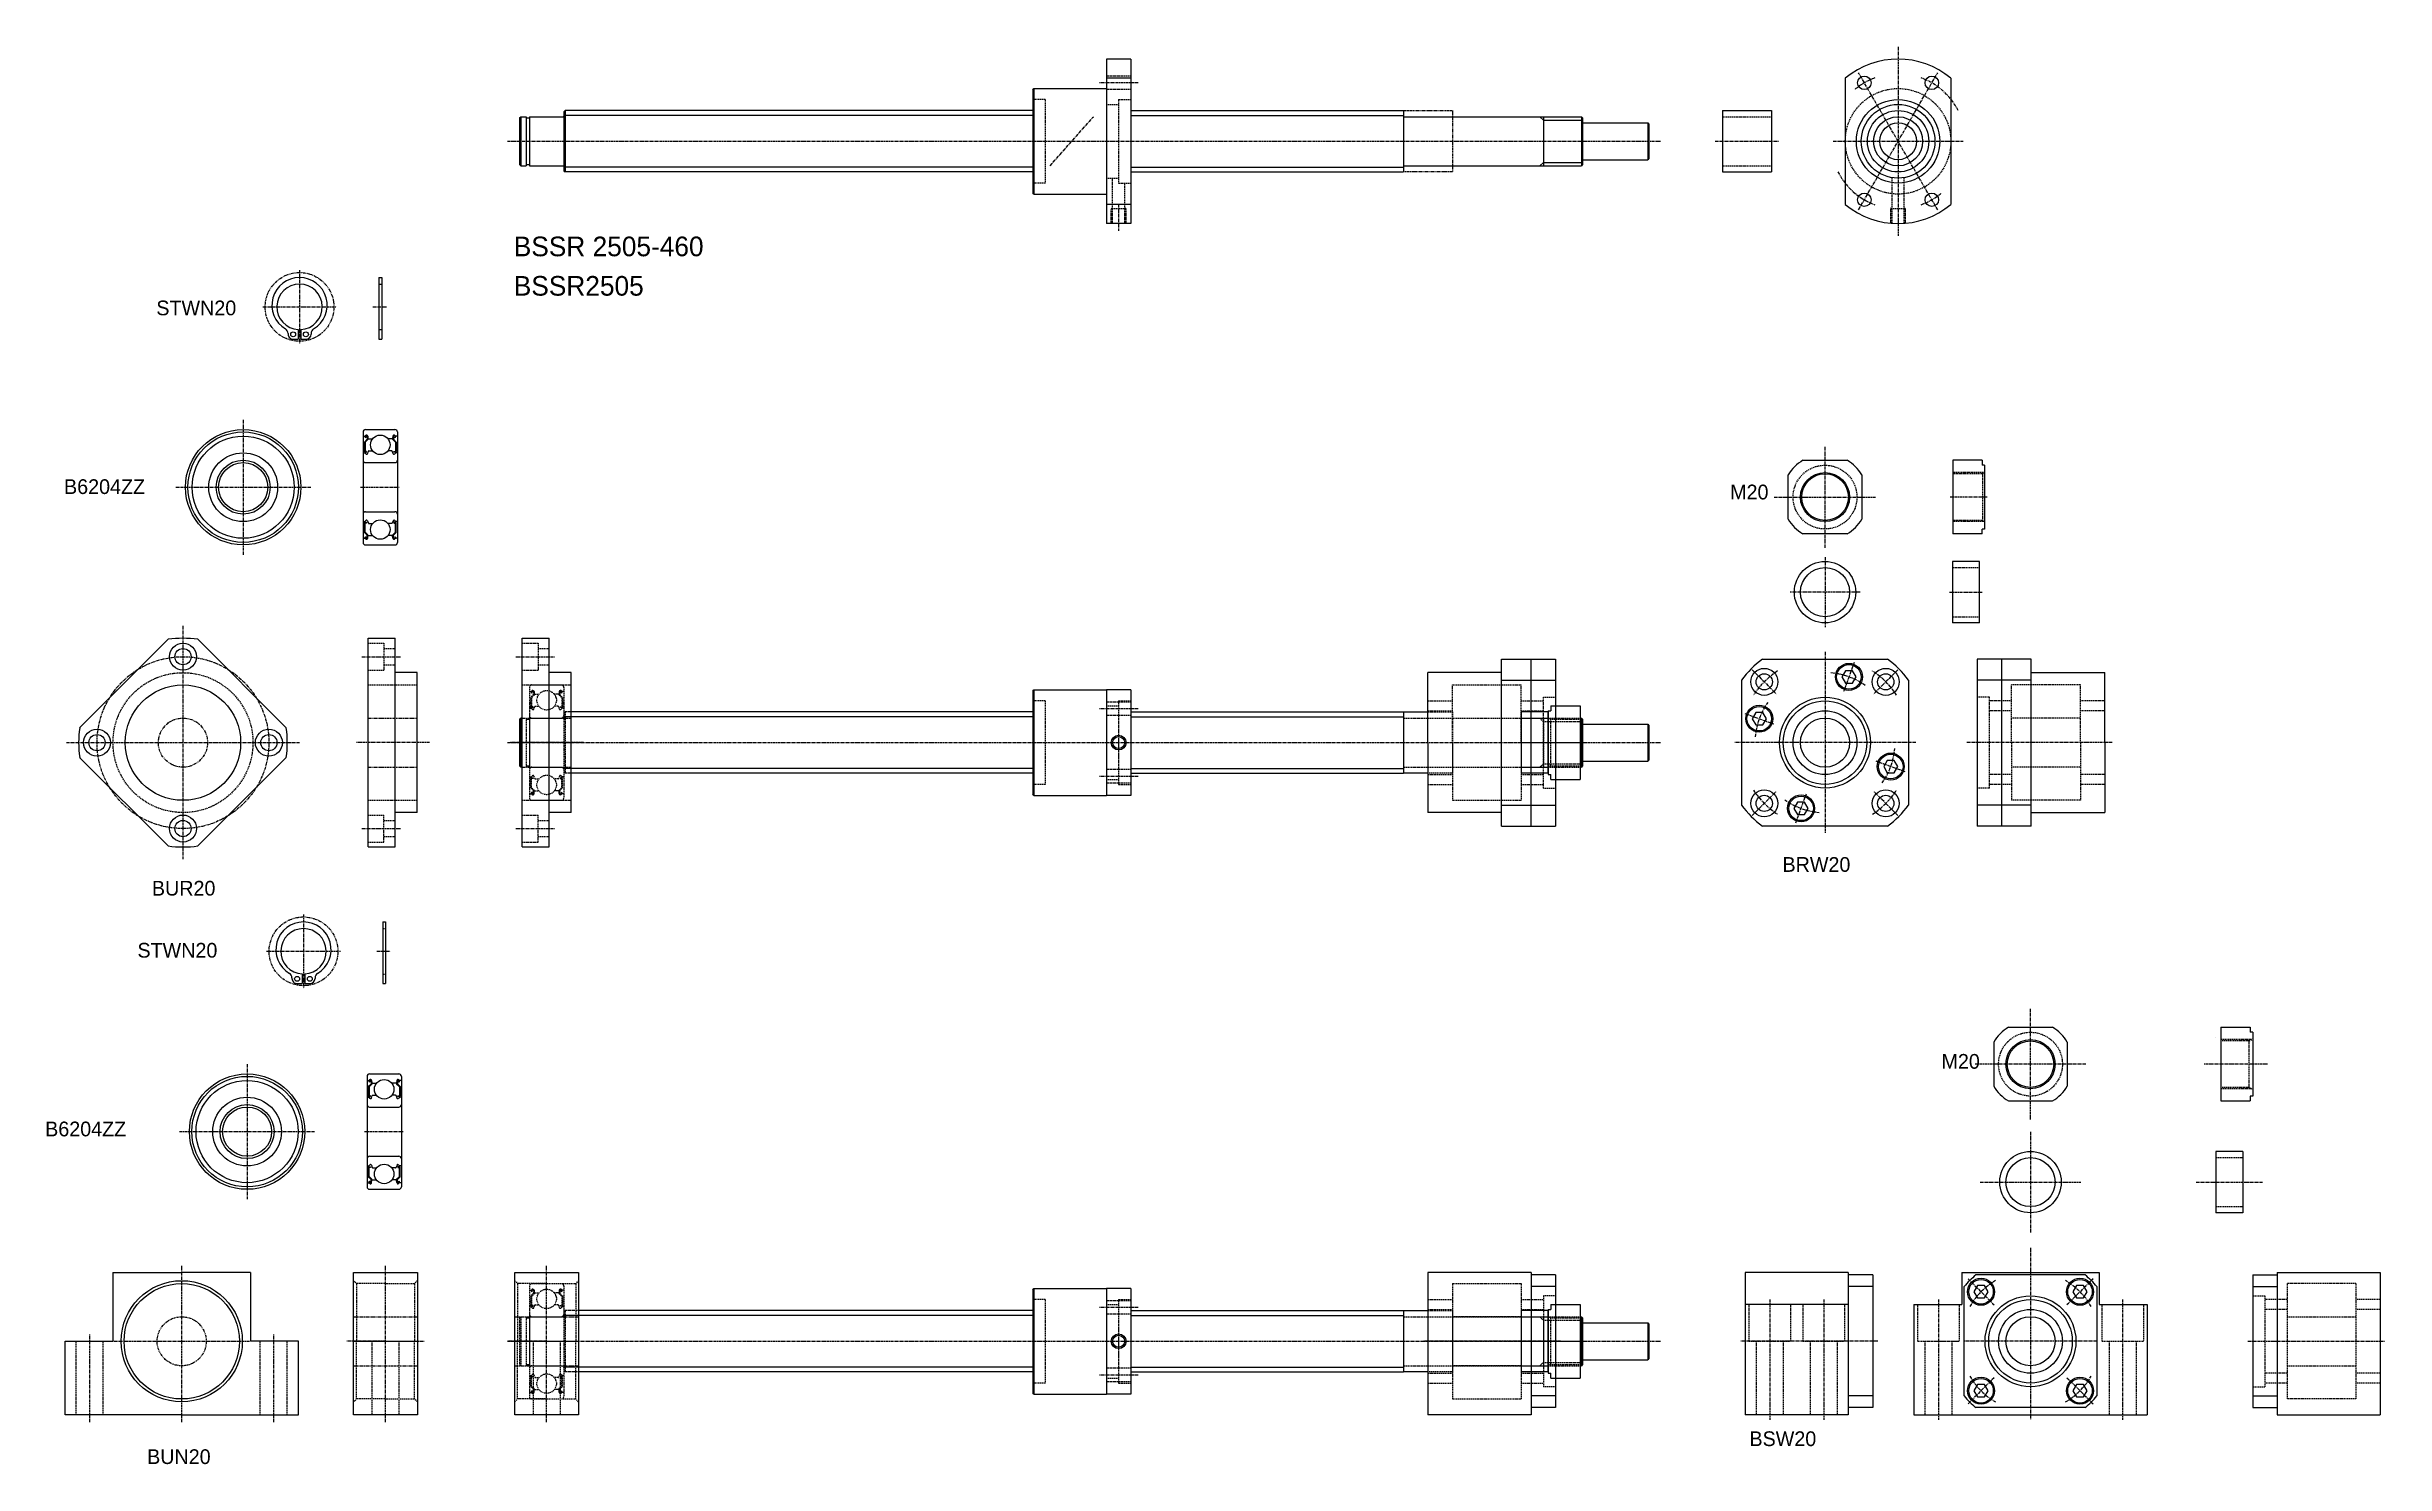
# Model space of a CAD drawing. Extents: x -173 to 780, y -513 to 64.
import ezdxf

# ---------------------------------------------------------------- set-up
doc = ezdxf.new("R2010")
doc.units = 0
for name, pattern in [('CENTER', [2, 1.25, -0.25, 0.25, -0.25]), ('DASHED', [0.75, 0.5, -0.25]), ('PHANTOM', [2.5, 1.25, -0.25, 0.25, -0.25, 0.25, -0.25])]:
    doc.linetypes.add(name, pattern=pattern)
doc.layers.get('0').update_dxf_attribs({"linetype": 'CONTINUOUS'})
doc.layers.add('CENTER', color=1, linetype='CENTER')

msp = doc.modelspace()

# ---------------------------------------------------------------- texts
at = {"color": 7, "linetype": 'CONTINUOUS'}
for s, p in [('BSSR 2505-460', (17.61, -20.96)), ('BSSR2505', (17.61, -37.01))]:
    msp.add_text(s, height=8, dxfattribs=at).set_placement(p)
for s, p in [('STWN20', (-127.99, -45.01)), ('B6204ZZ', (-165.59, -117.8)), ('M20', (513.09, -119.99)), ('BRW20', (534.42, -271.69)), ('BUR20', (-129.8, -281.36)), ('STWN20', (-135.68, -306.63)), ('M20', (599.19, -351.89)), ('B6204ZZ', (-173.28, -379.42)), ('BSW20', (520.96, -505.58)), ('BUN20', (-131.74, -512.89))]:
    msp.add_text(s, height=6).set_placement(p)

# ---------------------------------------------------------------- blocks, each defined once
blk = doc.blocks.new('BSSR2505')
at = {"color": 7, "linetype": 'CONTINUOUS'}
for p, q in [((-10, 33.5), (-10, -33.5)), ((0, 33.5), (-10, 33.5)), ((0, 33.5), (0, -33.5)), ((-40, 21), (-39.5, 21.5)), ((-40, 21), (-40, -21)), ((-39.5, 21.5), (-39.5, -21.5)), ((-39.5, 21.5), (-10, 21.5)), ((0, 25.69), (-10, 25.69)), ((-249, 9.5), (-248.5, 10)), ((-248.5, 10), (-248.5, -10)), ((-248.5, 10), (-246.35, 10)), ((-246.35, 10), (-246.35, -10)), ((-245, 10), (-245, -10)), ((-245, 10), (-231.2, 10)), ((-231, 12), (-230.5, 12.5)), ((-231, 12), (-231, -12)), ((-40, 12.5), (-230.5, 12.5)), ((-230.5, 12.5), (-230.5, -12.5)), ((0, 12.5), (111, 12.5)), ((111, 12.5), (111, -12.5)), ((111.2, 10), (183.5, 10)), ((168, 10), (168, -10)), ((183.5, 10), (183.5, -10)), ((183.5, 10), (184, 9.5)), ((-249, 9.5), (-249, -9.5)), ((-246.35, 9.5), (-245, 9.5)), ((184, 9.5), (184, -9.5)), ((184, 7.5), (210.5, 7.5)), ((210.5, 7.5), (210.5, -7.5)), ((210.5, 7.5), (211, 7)), ((211, 7), (211, -7)), ((-248.5, -10), (-249, -9.5)), ((-246.35, -9.5), (-245, -9.5)), ((184, -9.5), (183.5, -10)), ((184, -7.5), (210.5, -7.5)), ((211, -7), (210.5, -7.5)), ((-248.5, -10), (-246.35, -10)), ((-245, -10), (-231.2, -10)), ((-231, -12), (-230.5, -12.5)), ((-40, -12.5), (-230.5, -12.5)), ((0, -12.5), (111, -12.5)), ((111.2, -10), (183.5, -10)), ((129.28, -10), (129.28, -10)), ((147.35, -10), (147.35, -10)), ((-39.5, -21.5), (-40, -21)), ((-39.5, -21.5), (-10, -21.5)), ((0, -25.69), (-10, -25.69)), ((0, -33.5), (-10, -33.5))]:
    blk.add_line(p, q, dxfattribs=at)
at = {"color": 3, "linetype": 'DASHED'}
for p, q in [((0, 26.57), (-10, 26.57)), ((0, 21.07), (-10, 21.07)), ((-35, 17), (-40, 17)), ((-35, 17), (-35, -17)), ((-10, 15), (-5, 15)), ((-5, 17), (-5, -17)), ((-5, 17), (0, 17)), ((-35, -17), (-40, -17)), ((-10, -15), (-5, -15)), ((-7.46, -33.5), (-7.46, -15)), ((-5, -17), (0, -17)), ((-2.54, -33.5), (-2.54, -17)), ((-8, -27.5), (-7.46, -26.96)), ((-8, -33.5), (-8, -27.5)), ((-2, -27.5), (-8, -27.5)), ((-2, -27.5), (-2.54, -26.96)), ((-2, -33.5), (-2, -27.5))]:
    blk.add_line(p, q, dxfattribs=at)
at = {"color": 3, "linetype": 'CONTINUOUS'}
for p, q in [((-40, 10.5), (-231, 10.5)), ((0, 10.5), (111, 10.5)), ((166.6, 10), (168, 8.6)), ((168, 8.6), (184, 8.6)), ((166.6, -10), (168, -8.6)), ((168, -8.6), (184, -8.6)), ((-40, -10.5), (-231, -10.5)), ((-40, -10.5), (-171.66, -10.5)), ((0, -10.5), (111, -10.5))]:
    blk.add_line(p, q, dxfattribs=at)
at = {"color": 3, "linetype": 'PHANTOM'}
for p, q in [((111, 12.5), (131, 12.5)), ((131, 12.5), (131, -12.5)), ((131, -12.5), (111, -12.5))]:
    blk.add_line(p, q, dxfattribs=at)
at = {"color": 7, "linetype": 'CONTINUOUS'}
for centre, start, end in [((-231.2, 10.2), 270, 0), ((111.2, 10.2), 180, 270), ((-231.2, -10.2), 0, 90), ((111.2, -10.2), 90, 180)]:
    blk.add_arc(centre, 0.2, start, end, dxfattribs=at)
at = {"layer": 'CENTER', "color": 1, "linetype": 'CENTER'}
for p, q in [((3, 23.82), (-13, 23.82)), ((-32.96, -10), (-15.3, 10)), ((-254, 0), (216, 0)), ((-5, -25.55), (-5, -36.5))]:
    blk.add_line(p, q, dxfattribs=at)
blk = doc.blocks.new('BUN20')
at = {"color": 7, "linetype": 'CONTINUOUS'}
for p, q in [((0, 28), (26, 28)), ((0, -30), (0, 28)), ((26, 28), (26, -30)), ((0, 0), (26, 0)), ((26, -30), (0, -30))]:
    blk.add_line(p, q, dxfattribs=at)
at = {"color": 3, "linetype": 'DASHED'}
for p, q in [((0, 24.675), (1.175, 23.5)), ((13, 23.5), (1.175, 23.5)), ((1.175, 23.5), (1.175, 0)), ((13, 23.5), (24.825, 23.5)), ((26, 24.675), (24.825, 23.5)), ((24.825, 23.5), (24.825, 0)), ((1.175, -23.5), (1.175, 0)), ((7.5, 0), (7.5, -30)), ((18.5, 0), (18.5, -30)), ((24.825, -23.5), (24.825, 0)), ((0, -24.675), (1.175, -23.5)), ((13, -23.5), (1.175, -23.5)), ((13, -23.5), (24.825, -23.5)), ((26, -24.675), (24.825, -23.5))]:
    blk.add_line(p, q, dxfattribs=at)
at = {"color": 3, "linetype": 'PHANTOM'}
for p, q in [((0, 10), (26, 10)), ((0, -10), (26, -10))]:
    blk.add_line(p, q, dxfattribs=at)
at = {"layer": 'CENTER', "color": 1, "linetype": 'CENTER'}
for p, q in [((13, -33), (13, 31)), ((13, 0), (-3, 0)), ((13, 0), (29, 0))]:
    blk.add_line(p, q, dxfattribs=at)
blk = doc.blocks.new('BUR20')
at = {"color": 7, "linetype": 'CONTINUOUS'}
for p, q in [((0, -42.5), (0, 42.5)), ((0, 42.5), (11, 42.5)), ((11, -42.5), (11, 42.5)), ((20, 28.5), (11, 28.5)), ((20, -28.5), (20, 28.5)), ((20, -28.5), (11, -28.5)), ((0, -42.5), (11, -42.5))]:
    blk.add_line(p, q, dxfattribs=at)
at = {"color": 3, "linetype": 'DASHED'}
for p, q in [((0, 40.5), (6.5, 40.5)), ((6.5, 40.5), (6.5, 29.5)), ((6.5, 38.3), (11, 38.3)), ((0, 29.5), (6.5, 29.5)), ((6.5, 31.7), (11, 31.7)), ((0, 23.5), (20, 23.5)), ((0, -23.5), (20, -23.5)), ((0, -29.5), (6.5, -29.5)), ((6.5, -40.5), (6.5, -29.5)), ((6.5, -31.7), (11, -31.7)), ((0, -40.5), (6.5, -40.5)), ((6.5, -38.3), (11, -38.3))]:
    blk.add_line(p, q, dxfattribs=at)
at = {"color": 3, "linetype": 'PHANTOM'}
for p, q in [((0, 10), (20, 10)), ((0, -10), (20, -10))]:
    blk.add_line(p, q, dxfattribs=at)
at = {"layer": 'CENTER', "color": 1, "linetype": 'CENTER'}
for p, q in [((-2.5, 35), (13.5, 35)), ((25, 0), (-5, 0)), ((-2.5, -35), (13.5, -35))]:
    blk.add_line(p, q, dxfattribs=at)
blk = doc.blocks.new('BSW20')
at = {"color": 7, "linetype": 'CONTINUOUS'}
for p, q in [((0, 27), (0, -27)), ((0, 27), (10, 27)), ((0, 22.27), (10, 22.27)), ((10, 28), (52, 28)), ((10, 28), (10, -30)), ((52, 28), (52, -30)), ((0, -22.27), (10, -22.27)), ((0, -27), (10, -27)), ((10, -30), (52, -30))]:
    blk.add_line(p, q, dxfattribs=at)
at = {"color": 3, "linetype": 'DASHED'}
for p, q in [((42, 23.5), (14, 23.5)), ((14, 23.5), (14, -23.5)), ((42, 23.5), (42, -23.5)), ((0, 18.5), (5, 18.5)), ((5, 18.5), (5, -18.5)), ((14, 17), (5, 17)), ((14, 13), (5, 13)), ((14, 10), (42, 10)), ((52, 17), (42, 17)), ((52, 13), (42, 13)), ((0, -18.5), (5, -18.5)), ((14, -13), (5, -13)), ((14, -17), (5, -17)), ((14, -10), (42, -10)), ((52, -13), (42, -13)), ((52, -17), (42, -17)), ((42, -23.5), (14, -23.5))]:
    blk.add_line(p, q, dxfattribs=at)
at = {"layer": 'CENTER', "color": 1, "linetype": 'CENTER'}
blk.add_line((-2, 0), (54, 0), dxfattribs=at)
blk = doc.blocks.new('BRW20')
at = {"color": 7, "linetype": 'CONTINUOUS'}
for p, q in [((0, 34), (0, -34)), ((22, 34), (0, 34)), ((10, -34), (10, 34)), ((22, -34), (22, 34)), ((22, 25.5), (0, 25.5)), ((22, 28.5), (52, 28.5)), ((52, 0), (52, 28.5)), ((52, 0), (52, -28.5)), ((22, -25.5), (0, -25.5)), ((22, -28.5), (52, -28.5)), ((22, -34), (0, -34))]:
    blk.add_line(p, q, dxfattribs=at)
at = {"color": 3, "linetype": 'DASHED'}
for p, q in [((14, 0), (14, 23.5)), ((42, 23.5), (14, 23.5)), ((42, 0), (42, 23.5)), ((5, 18.5), (0, 18.5)), ((5, -18.5), (5, 18.5)), ((14, 17), (5, 17)), ((14, 13), (5, 13)), ((42, 10), (14, 10)), ((52, 17), (42, 17)), ((52, 13), (42, 13)), ((14, 0), (14, -23.5)), ((42, 0), (42, -23.5)), ((5, -18.5), (0, -18.5)), ((14, -13), (5, -13)), ((14, -17), (5, -17)), ((42, -10), (14, -10)), ((52, -13), (42, -13)), ((52, -17), (42, -17)), ((42, -23.5), (14, -23.5))]:
    blk.add_line(p, q, dxfattribs=at)
at = {"layer": 'CENTER', "color": 1, "linetype": 'CENTER'}
blk.add_line((55, 0), (-4.21, 0), dxfattribs=at)
blk = doc.blocks.new('M20NAT-V')
at = {"color": 7, "linetype": 'CONTINUOUS'}
for p, q in [((12, 15), (0, 15)), ((0, 15), (0, -15)), ((12, 15), (12, 13)), ((13, 13), (12, 13)), ((13, 13), (13, -13)), ((12, -15), (0, -15)), ((12, -15), (12, -13)), ((13, -13), (12, -13))]:
    blk.add_line(p, q, dxfattribs=at)
at = {"color": 3, "linetype": 'DASHED'}
for p, q in [((13, 10), (0, 10)), ((12.13, 9.5), (13, 10)), ((12.13, 9.5), (0, 9.5)), ((12.13, 9.5), (12.13, -9.5)), ((12.13, -9.5), (0, -9.5)), ((12.13, -9.5), (13, -10)), ((13, -10), (0, -10))]:
    blk.add_line(p, q, dxfattribs=at)
at = {"layer": 'CENTER', "color": 1, "linetype": 'CENTER'}
blk.add_line((14, 0), (-1, 0), dxfattribs=at)
blk = doc.blocks.new('SP20')
at = {"color": 7, "linetype": 'CONTINUOUS'}
for p, q in [((0, 12.5), (0, -12.5)), ((11, 12.5), (0, 12.5)), ((11, -12.5), (11, 12.5)), ((11, -12.5), (0, -12.5))]:
    blk.add_line(p, q, dxfattribs=at)
at = {"color": 3, "linetype": 'DASHED'}
for p, q in [((0, 10), (11, 10)), ((0, -10), (11, -10))]:
    blk.add_line(p, q, dxfattribs=at)
at = {"layer": 'CENTER', "color": 1, "linetype": 'CENTER'}
blk.add_line((-1.25, 0), (12.25, 0), dxfattribs=at)
blk = doc.blocks.new('B6204ZZ')
at = {"color": 3, "linetype": 'DASHED'}
for p, q in [((0, 22.5), (0, -22.5)), ((0.2, 20.8), (0.78, 20.8)), ((1.63, 19.5), (0.53, 18.4)), ((0.78, 20.8), (1, 21.06)), ((1.05, 20.18), (0.82, 20.38)), ((1.93, 19.38), (0.83, 18.28)), ((1, 23.5), (13, 23.5)), ((1.01, 20.61), (1.23, 20.86)), ((1.24, 20.41), (1.01, 20.61)), ((1.05, 20.18), (1.24, 20.41)), ((1.58, 20.74), (1.63, 19.5)), ((1.88, 20.78), (1.96, 19.88)), ((1.93, 20.23), (1.93, 19.38)), ((2.16, 19.7), (3.88, 19.7)), ((11.84, 19.7), (10.12, 19.7)), ((12.12, 20.78), (12.04, 19.88)), ((12.07, 20.23), (12.07, 19.38)), ((12.07, 19.38), (13.17, 18.28)), ((12.42, 20.74), (12.37, 19.5)), ((12.37, 19.5), (13.47, 18.4)), ((12.76, 20.41), (12.99, 20.61)), ((12.95, 20.18), (12.76, 20.41)), ((12.99, 20.61), (12.77, 20.86)), ((12.95, 20.18), (13.18, 20.38)), ((13.22, 20.8), (13, 21.06)), ((13.8, 20.8), (13.22, 20.8)), ((14, 22.5), (14, -22.5)), ((0.2, 14), (0.7, 14)), ((0.53, 18.4), (0.53, 14.6)), ((0.7, 14), (1.07, 13.63)), ((0.83, 18.28), (0.83, 14.6)), ((1.45, 14.6), (0.83, 14.6)), ((0.83, 14.3), (1.45, 14.3)), ((1, 10), (13, 10)), ((1.45, 14.3), (1.45, 14.6)), ((1.78, 13.65), (2.15, 14.67)), ((2.34, 14.8), (3.88, 14.8)), ((11.66, 14.8), (10.12, 14.8)), ((12.22, 13.65), (11.85, 14.67)), ((12.55, 14.6), (13.17, 14.6)), ((12.55, 14.3), (12.55, 14.6)), ((13.17, 14.3), (12.55, 14.3)), ((13.3, 14), (12.93, 13.63)), ((13.17, 18.28), (13.17, 14.6)), ((13.8, 14), (13.3, 14)), ((13.47, 18.4), (13.47, 14.6)), ((0.2, -14), (0.7, -14)), ((0.53, -18.4), (0.53, -14.6)), ((1.63, -19.5), (0.53, -18.4)), ((0.7, -14), (1.07, -13.63)), ((0.83, -14.3), (1.45, -14.3)), ((0.83, -18.28), (0.83, -14.6)), ((1.45, -14.6), (0.83, -14.6)), ((1.93, -19.38), (0.83, -18.28)), ((1, -10), (13, -10)), ((1.45, -14.3), (1.45, -14.6)), ((1.78, -13.65), (2.15, -14.67)), ((2.34, -14.8), (3.88, -14.8)), ((11.66, -14.8), (10.12, -14.8)), ((12.22, -13.65), (11.85, -14.67)), ((12.07, -19.38), (13.17, -18.28)), ((12.37, -19.5), (13.47, -18.4)), ((12.55, -14.3), (12.55, -14.6)), ((13.17, -14.3), (12.55, -14.3)), ((12.55, -14.6), (13.17, -14.6)), ((13.3, -14), (12.93, -13.63)), ((13.17, -18.28), (13.17, -14.6)), ((13.8, -14), (13.3, -14)), ((13.47, -18.4), (13.47, -14.6)), ((0.2, -20.8), (0.78, -20.8)), ((0.78, -20.8), (1, -21.06)), ((1.05, -20.18), (0.82, -20.38)), ((1, -23.5), (13, -23.5)), ((1.24, -20.41), (1.01, -20.61)), ((1.01, -20.61), (1.23, -20.86)), ((1.05, -20.18), (1.24, -20.41)), ((1.58, -20.74), (1.63, -19.5)), ((1.88, -20.78), (1.96, -19.88)), ((1.93, -20.23), (1.93, -19.38)), ((2.16, -19.7), (3.88, -19.7)), ((4.3, -23.5), (4.3, -23.5)), ((7, -23.5), (7, -23.5)), ((11.84, -19.7), (10.12, -19.7)), ((12.12, -20.78), (12.04, -19.88)), ((12.07, -20.23), (12.07, -19.38)), ((12.42, -20.74), (12.37, -19.5)), ((12.95, -20.18), (12.76, -20.41)), ((12.76, -20.41), (12.99, -20.61)), ((12.99, -20.61), (12.77, -20.86)), ((12.95, -20.18), (13.18, -20.38)), ((13.22, -20.8), (13, -21.06)), ((13.8, -20.8), (13.22, -20.8))]:
    blk.add_line(p, q, dxfattribs=at)
for centre in [(7, 17.25), (7, -17.25)]:
    blk.add_circle(centre, 3.97, dxfattribs=at)
for centre, radius, start, end in [((1, 22.5), 1, 90, 180), ((0.2, 21), 0.2, 180, 270), ((1.01, 20.61), 0.3, 139.90979, 229.99628), ((1.38, 20.74), 0.5, 4.98705, 139.90979), ((1.38, 20.74), 0.2, 2.37537, 139.99223), ((2.16, 19.9), 0.2, 184.98705, 270), ((11.84, 19.9), 0.2, 270, 355.01295), ((12.62, 20.74), 0.5, 40.09021, 175.01295), ((12.62, 20.74), 0.2, 40.00777, 177.62463), ((13, 22.5), 1, 0, 90), ((12.99, 20.61), 0.3, 310.00372, 40.09021), ((13.8, 21), 0.2, 270, 0), ((0.2, 13.8), 0.2, 90, 180), ((1, 11), 1, 180, 270), ((0.83, 14.6), 0.3, 180, 270), ((1.5, 14.05), 0.6, 225, 272.80484), ((1.5, 13.75), 0.3, 265.5374, 340.02987), ((2.34, 14.6), 0.2, 90, 160.02987), ((11.66, 14.6), 0.2, 19.97013, 90), ((12.5, 13.75), 0.3, 199.97013, 274.4626), ((12.5, 14.05), 0.6, 267.19516, 315), ((13, 11), 1, 270, 0), ((13.17, 14.6), 0.3, 270, 0), ((13.8, 13.8), 0.2, 0, 90), ((1, -11), 1, 90, 180), ((0.2, -13.8), 0.2, 180, 270), ((0.83, -14.6), 0.3, 90, 180), ((1.5, -14.05), 0.6, 87.19516, 135), ((1.5, -13.75), 0.3, 19.97013, 94.4626), ((2.34, -14.6), 0.2, 199.97013, 270), ((11.66, -14.6), 0.2, 270, 340.02987), ((12.5, -13.75), 0.3, 85.5374, 160.02987), ((12.5, -14.05), 0.6, 45, 92.80484), ((13, -11), 1, 0, 90), ((13.17, -14.6), 0.3, 0, 90), ((13.8, -13.8), 0.2, 270, 0), ((0.2, -21), 0.2, 90, 180), ((1, -22.5), 1, 180, 270), ((1.01, -20.61), 0.3, 130.00372, 220.09021), ((1.38, -20.74), 0.5, 220.09021, 355.01295), ((1.38, -20.74), 0.2, 220.00777, 357.62463), ((2.16, -19.9), 0.2, 90, 175.01295), ((11.84, -19.9), 0.2, 4.98705, 90), ((12.62, -20.74), 0.5, 184.98705, 319.90979), ((12.62, -20.74), 0.2, 182.37537, 319.99223), ((13, -22.5), 1, 270, 0), ((12.99, -20.61), 0.3, 319.90979, 49.99628), ((13.8, -21), 0.2, 0, 90)]:
    blk.add_arc(centre, radius, start, end, dxfattribs=at)
at = {"layer": 'CENTER', "color": 1, "linetype": 'CENTER'}
blk.add_line((-1, 0), (15, 0), dxfattribs=at)
blk = doc.blocks.new('BSSR2505-3')
at = {"color": 7, "linetype": 'CONTINUOUS'}
for p, q in [((-40, 21), (-39.5, 21.5)), ((-40, 21), (-40, -21)), ((-39.5, 21.5), (-10, 21.5)), ((-39.5, 21.5), (-39.5, -21.5)), ((-10, 21.5), (-10, -21.5)), ((0, 21.5), (-10, 21.5)), ((0, 21.5), (0, -21.5)), ((-249, 9.5), (-248.5, 10)), ((-248.5, 10), (-248.5, -10)), ((-248, 10), (-248.5, 10)), ((-40, 12.5), (-228, 12.5)), ((0, 12.5), (111, 12.5)), ((111, 12.5), (111, -12.5)), ((111, 12.5), (121, 12.5)), ((183, 10), (183.5, 10)), ((183.5, 10), (183.5, -10)), ((183.5, 10), (184, 9.5)), ((-249, 9.5), (-249, -9.5)), ((184, 9.5), (184, -9.5)), ((184, 7.5), (210.5, 7.5)), ((210.5, 7.5), (210.5, -7.5)), ((210.5, 7.5), (211, 7)), ((211, 7), (211, -7)), ((-248.5, -10), (-249, -9.5)), ((184, -9.5), (183.5, -10)), ((184, -7.5), (210.5, -7.5)), ((211, -7), (210.5, -7.5)), ((-248, -10), (-248.5, -10)), ((-40, -12.5), (-228, -12.5)), ((0, -12.5), (111, -12.5)), ((121, -12.5), (111, -12.5)), ((183, -10), (183.5, -10)), ((-39.5, -21.5), (-40, -21)), ((-39.5, -21.5), (-10, -21.5)), ((0, -21.5), (-10, -21.5))]:
    blk.add_line(p, q, dxfattribs=at)
at = {"color": 3, "linetype": 'DASHED'}
for p, q in [((-248, 10), (-246.35, 10)), ((-246.35, 10), (-246.35, -10)), ((-245, 10), (-231.2, 10)), ((-245, 10), (-245, -10)), ((-231, 12), (-230.5, 12.5)), ((-231, 12), (-231, -12)), ((-230.5, 12.5), (-230.5, -12.5)), ((-228, 12.5), (-230.5, 12.5)), ((-35, 17), (-40, 17)), ((-35, 17), (-35, -17)), ((0, 16.5), (-10, 16.5)), ((-10, 15), (-5, 15)), ((0, 11), (-10, 11)), ((-5, 17), (-5, -17)), ((-5, 17), (0, 17)), ((111.2, 10), (131, 10)), ((121, 12.5), (131, 12.5)), ((131, 12.5), (131, -12.5)), ((131, 10), (183, 10)), ((166.6, 10), (168, 8.6)), ((168, 10), (168, -10)), ((-246.35, 9.5), (-245, 9.5)), ((168, 8.6), (184, 8.6)), ((-246.35, -9.5), (-245, -9.5)), ((166.6, -10), (168, -8.6)), ((168, -8.6), (184, -8.6)), ((-248, -10), (-246.35, -10)), ((-245, -10), (-231.2, -10)), ((-231, -12), (-230.5, -12.5)), ((-228, -12.5), (-230.5, -12.5)), ((-35, -17), (-40, -17)), ((0, -11), (-10, -11)), ((-10, -15), (-5, -15)), ((0, -16.5), (-10, -16.5)), ((-5, -17), (0, -17)), ((111.2, -10), (131, -10)), ((131, -12.5), (121, -12.5)), ((129.275, -10), (129.275, -10)), ((131, -10), (183, -10)), ((147.35, -10), (147.35, -10))]:
    blk.add_line(p, q, dxfattribs=at)
at = {"color": 3, "linetype": 'CONTINUOUS'}
for p, q in [((-40, 10.5), (-231, 10.5)), ((0, 10.5), (111, 10.5)), ((-40, -10.5), (-231, -10.5)), ((-40, -10.5), (-171.662, -10.5)), ((0, -10.5), (111, -10.5))]:
    blk.add_line(p, q, dxfattribs=at)
blk.add_circle((-5, 0), 3, dxfattribs=at)
at = {"color": 7, "linetype": 'CONTINUOUS'}
blk.add_circle((-5, 0), 2.459, dxfattribs=at)
at = {"color": 3, "linetype": 'DASHED'}
for centre, start, end in [((-231.2, 10.2), 270, 0), ((111.2, 10.2), 180, 270), ((-231.2, -10.2), 0, 90), ((111.2, -10.2), 90, 180)]:
    blk.add_arc(centre, 0.2, start, end, dxfattribs=at)
at = {"layer": 'CENTER', "color": 1, "linetype": 'CENTER'}
for p, q in [((3, 13.75), (-13, 13.75)), ((-254, 0), (216, 0)), ((-5, 5.474), (-5, -5.474)), ((3, -13.75), (-13, -13.75))]:
    blk.add_line(p, q, dxfattribs=at)
blk = doc.blocks.new('BSSR2505-2')
at = {"color": 7, "linetype": 'CONTINUOUS'}
for p, q in [((-40, 21), (-39.5, 21.5)), ((-40, 21), (-40, -21)), ((-39.5, 21.5), (-10, 21.5)), ((-39.5, 21.5), (-39.5, -21.5)), ((-10, 21.5), (-10, -21.5)), ((0, 21.5), (-10, 21.5)), ((0, 21.5), (0, -21.5)), ((-40, 12.5), (-225, 12.5)), ((0, 12.5), (111, 12.5)), ((111, 12.5), (111, -12.5)), ((111, 12.5), (121, 12.5)), ((183, 10), (183.5, 10)), ((183.5, 10), (183.5, -10)), ((183.5, 10), (184, 9.5)), ((184, 9.5), (184, -9.5)), ((184, 7.5), (210.5, 7.5)), ((210.5, 7.5), (210.5, -7.5)), ((210.5, 7.5), (211, 7)), ((211, 7), (211, -7)), ((184, -9.5), (183.5, -10)), ((184, -7.5), (210.5, -7.5)), ((211, -7), (210.5, -7.5)), ((-40, -12.5), (-225, -12.5)), ((0, -12.5), (111, -12.5)), ((121, -12.5), (111, -12.5)), ((183, -10), (183.5, -10)), ((-39.5, -21.5), (-40, -21)), ((-39.5, -21.5), (-10, -21.5)), ((0, -21.5), (-10, -21.5))]:
    blk.add_line(p, q, dxfattribs=at)
at = {"color": 3, "linetype": 'DASHED'}
for p, q in [((-249, 9.5), (-248.5, 10)), ((-248.5, 10), (-248.5, -10)), ((-248.5, 10), (-246.35, 10)), ((-246.35, 10), (-246.35, -10)), ((-245, 10), (-245, -10)), ((-245, 10), (-231.2, 10)), ((-231, 12), (-230.5, 12.5)), ((-231, 12), (-231, -12)), ((-230.5, 12.5), (-230.5, -12.5)), ((-225, 12.5), (-230.5, 12.5)), ((-35, 17), (-40, 17)), ((-35, 17), (-35, -17)), ((0, 16.5), (-10, 16.5)), ((-10, 15), (-5, 15)), ((0, 11), (-10, 11)), ((-5, 17), (-5, -17)), ((-5, 17), (0, 17)), ((111.2, 10), (131, 10)), ((121, 12.5), (131, 12.5)), ((131, 12.5), (131, -12.5)), ((131, 10), (183, 10)), ((166.6, 10), (168, 8.6)), ((168, 10), (168, -10)), ((-249, 9.5), (-249, -9.5)), ((-246.35, 9.5), (-245, 9.5)), ((168, 8.6), (184, 8.6)), ((-248.5, -10), (-249, -9.5)), ((-246.35, -9.5), (-245, -9.5)), ((166.6, -10), (168, -8.6)), ((168, -8.6), (184, -8.6)), ((-248.5, -10), (-246.35, -10)), ((-245, -10), (-231.2, -10)), ((-231, -12), (-230.5, -12.5)), ((-225, -12.5), (-230.5, -12.5)), ((-35, -17), (-40, -17)), ((0, -11), (-10, -11)), ((-10, -15), (-5, -15)), ((0, -16.5), (-10, -16.5)), ((-5, -17), (0, -17)), ((111.2, -10), (131, -10)), ((131, -12.5), (121, -12.5)), ((129.275, -10), (129.275, -10)), ((131, -10), (183, -10)), ((147.35, -10), (147.35, -10))]:
    blk.add_line(p, q, dxfattribs=at)
at = {"color": 3, "linetype": 'CONTINUOUS'}
for p, q in [((-40, 10.5), (-231, 10.5)), ((0, 10.5), (111, 10.5)), ((-40, -10.5), (-231, -10.5)), ((-40, -10.5), (-171.662, -10.5)), ((0, -10.5), (111, -10.5))]:
    blk.add_line(p, q, dxfattribs=at)
blk.add_circle((-5, 0), 3, dxfattribs=at)
at = {"color": 7, "linetype": 'CONTINUOUS'}
blk.add_circle((-5, 0), 2.459, dxfattribs=at)
at = {"color": 3, "linetype": 'DASHED'}
for centre, start, end in [((-231.2, 10.2), 270, 0), ((111.2, 10.2), 180, 270), ((-231.2, -10.2), 0, 90), ((111.2, -10.2), 90, 180)]:
    blk.add_arc(centre, 0.2, start, end, dxfattribs=at)
at = {"layer": 'CENTER', "color": 1, "linetype": 'CENTER'}
for p, q in [((3, 13.75), (-13, 13.75)), ((-254, 0), (216, 0)), ((-5, 5.474), (-5, -5.474)), ((3, -13.75), (-13, -13.75))]:
    blk.add_line(p, q, dxfattribs=at)

# ---------------------------------------------------------------- linework, layer by layer
at = {"color": 7, "linetype": 'CONTINUOUS'}
for p, q in [((560, 51.55), (560, 0.17)), ((603, 51.55), (603, 0.17)), ((510, 38.36), (510, 13.36)), ((510, 38.36), (530, 38.36)), ((530, 38.36), (530, 13.36)), ((510, 13.36), (530, 13.36)), ((-37.38, -29.64), (-37.38, -54.74)), ((-37.38, -29.64), (-36.18, -29.64)), ((-36.18, -29.64), (-36.18, -54.74)), ((-74.36, -52.38), (-74.36, -52.64)), ((-72.26, -54.74), (-70.16, -54.74)), ((-70.16, -50.83), (-70.16, -54.74)), ((-69.16, -50.83), (-69.16, -54.74)), ((-69.16, -51.81), (-69.16, -51.81)), ((-69.16, -52.79), (-69.16, -52.79)), ((-69.16, -54.74), (-67.06, -54.74)), ((-64.96, -52.38), (-64.96, -52.64)), ((-37.38, -54.74), (-36.18, -54.74)), ((542.72, -104.06), (560.75, -104.06)), ((536.74, -128.08), (536.74, -110.05)), ((566.74, -110.05), (566.74, -128.08)), ((560.75, -134.06), (542.72, -134.06)), ((551.74, -134.06), (551.74, -134.06)), ((556.24, -134.06), (556.24, -134.06)), ((-123.17, -176.99), (-159.23, -213.05)), ((-111.14, -176.99), (-75.08, -213.05)), ((526.24, -185.06), (577.24, -185.06)), ((517.74, -193.56), (517.74, -244.56)), ((585.74, -193.56), (585.74, -244.56)), ((-159.23, -225.07), (-123.17, -261.14)), ((-75.08, -225.07), (-111.14, -261.14)), ((577.24, -253.06), (526.24, -253.06)), ((-35.78, -292.11), (-35.78, -317.21)), ((-35.78, -292.11), (-34.58, -292.11)), ((-34.58, -292.11), (-34.58, -317.21)), ((-68.55, -313.3), (-68.55, -317.21)), ((-67.55, -313.3), (-67.55, -317.21)), ((-67.55, -314.27), (-67.55, -314.27)), ((-72.75, -314.85), (-72.75, -315.11)), ((-70.65, -317.21), (-68.55, -317.21)), ((-67.55, -315.25), (-67.55, -315.25)), ((-67.55, -317.21), (-65.45, -317.21)), ((-63.35, -314.85), (-63.35, -315.11)), ((-35.78, -317.21), (-34.58, -317.21)), ((620.44, -341), (620.44, -359.03)), ((626.43, -335.02), (644.46, -335.02)), ((650.44, -341), (650.44, -359.03)), ((712.94, -335.02), (712.94, -365.02)), ((712.94, -335.02), (724.94, -335.02)), ((724.94, -335.02), (724.94, -337.02)), ((725.94, -337.02), (724.94, -337.02)), ((725.94, -337.02), (725.94, -363.02)), ((626.43, -365.02), (644.46, -365.02)), ((712.94, -365.02), (724.94, -365.02)), ((725.94, -363.02), (724.94, -363.02)), ((724.94, -363.02), (724.94, -365.02)), ((721.94, -385.55), (710.94, -385.55)), ((710.94, -385.55), (710.94, -410.55)), ((721.94, -385.55), (721.94, -410.55)), ((721.94, -410.55), (710.94, -410.55)), ((-145.65, -434.89), (-117.65, -434.89)), ((-145.65, -434.89), (-145.65, -462.89)), ((-89.65, -434.89), (-117.65, -434.89)), ((-89.65, -434.89), (-89.65, -462.89)), ((519.21, -434.89), (519.21, -492.89)), ((561.21, -434.89), (519.21, -434.89)), ((561.21, -434.89), (561.21, -492.89)), ((571.21, -435.89), (561.21, -435.89)), ((571.21, -435.89), (571.21, -489.89)), ((607.44, -434.89), (663.44, -434.89)), ((607.44, -434.89), (607.44, -447.89)), ((657.72, -435.89), (613.17, -435.89)), ((663.44, -434.89), (663.44, -447.89)), ((571.21, -440.61), (561.21, -440.61)), ((608.44, -485.16), (608.44, -440.61)), ((662.44, -440.61), (662.44, -485.16)), ((561.21, -447.89), (519.21, -447.89)), ((587.94, -447.89), (587.94, -492.89)), ((587.94, -447.89), (607.44, -447.89)), ((663.44, -447.89), (682.94, -447.89)), ((682.94, -447.89), (682.94, -492.89)), ((-165.15, -492.89), (-165.15, -462.89)), ((-70.15, -492.89), (-70.15, -462.89)), ((571.21, -485.16), (561.21, -485.16)), ((-117.65, -492.89), (-165.15, -492.89)), ((-117.65, -492.89), (-70.15, -492.89)), ((561.21, -492.89), (519.21, -492.89)), ((571.21, -489.89), (561.21, -489.89)), ((587.94, -492.89), (682.94, -492.89)), ((657.72, -489.89), (613.17, -489.89))]:
    msp.add_line(p, q, dxfattribs=at)
at = {"color": 3, "linetype": 'DASHED'}
for p, q in [((510, 35.86), (530, 35.86)), ((510, 15.86), (530, 15.86)), ((579.04, -7.55), (579.04, 11.06)), ((583.96, -7.55), (583.96, 11.06)), ((578.5, -1.64), (579.04, -1.1)), ((584.5, -1.64), (578.5, -1.64)), ((578.5, -7.51), (578.5, -1.64)), ((584.5, -1.64), (583.96, -1.1)), ((584.5, -7.51), (584.5, -1.64)), ((-37.38, -32.34), (-36.18, -32.34)), ((-37.38, -50.84), (-36.18, -50.84)), ((-35.78, -294.81), (-34.58, -294.81)), ((-35.78, -313.31), (-34.58, -313.31)), ((710.94, -339.27), (710.94, -339.27)), ((725.48, -340.02), (712.94, -340.02)), ((724.53, -340.57), (712.94, -340.57)), ((724.53, -340.57), (725.94, -339.76)), ((724.53, -360.02), (724.53, -340.02)), ((710.94, -350.02), (710.94, -350.02)), ((724.53, -359.47), (712.94, -359.47)), ((725.48, -360.02), (712.94, -360.02)), ((724.53, -359.47), (725.94, -360.28)), ((710.94, -388.05), (721.94, -388.05)), ((710.94, -408.05), (721.94, -408.05)), ((520.71, -447.89), (520.71, -462.89)), ((537.71, -447.89), (537.71, -462.89)), ((542.71, -447.89), (542.71, -462.89)), ((559.71, -447.89), (559.71, -462.89)), ((589.44, -447.89), (589.44, -462.89)), ((606.44, -447.89), (606.44, -462.89)), ((664.44, -447.89), (664.44, -462.89)), ((681.44, -447.89), (681.44, -462.89)), ((-160.65, -492.89), (-160.65, -462.89)), ((-149.65, -492.89), (-149.65, -462.89)), ((-85.65, -492.89), (-85.65, -462.89)), ((-74.65, -492.89), (-74.65, -462.89)), ((520.71, -462.89), (537.71, -462.89)), ((523.71, -462.89), (523.71, -492.89)), ((534.71, -462.89), (534.71, -492.89)), ((542.71, -462.89), (559.71, -462.89)), ((545.71, -462.89), (545.71, -492.89)), ((556.71, -462.89), (556.71, -492.89)), ((589.44, -462.89), (606.44, -462.89)), ((592.44, -462.89), (592.44, -492.89)), ((603.44, -462.89), (603.44, -492.89)), ((664.44, -462.89), (681.44, -462.89)), ((667.44, -462.89), (667.44, -492.89)), ((678.44, -462.89), (678.44, -492.89))]:
    msp.add_line(p, q, dxfattribs=at)
for p, q in [((-43.78, -92.53), (-43.78, -137.53)), ((-43.58, -94.23), (-43, -94.23)), ((-43, -94.23), (-42.78, -93.97)), ((-42.74, -94.84), (-42.97, -94.65)), ((-42.78, -91.53), (-30.78, -91.53)), ((-42.77, -94.42), (-42.56, -94.17)), ((-42.54, -94.61), (-42.77, -94.42)), ((-42.74, -94.84), (-42.54, -94.61)), ((-42.2, -94.29), (-42.15, -95.52)), ((-41.9, -94.25), (-41.82, -95.15)), ((-41.85, -94.8), (-41.85, -95.65)), ((-31.66, -94.25), (-31.74, -95.15)), ((-31.71, -94.8), (-31.71, -95.65)), ((-31.36, -94.29), (-31.41, -95.52)), ((-31.02, -94.61), (-30.79, -94.42)), ((-30.83, -94.84), (-31.02, -94.61)), ((-30.79, -94.42), (-31.01, -94.17)), ((-30.83, -94.84), (-30.6, -94.65)), ((-30.56, -94.23), (-30.78, -93.97)), ((-29.98, -94.23), (-30.56, -94.23)), ((-29.78, -92.53), (-29.78, -137.53)), ((-43.58, -101.03), (-43.08, -101.03)), ((-42.15, -95.52), (-43.25, -96.62)), ((-43.25, -96.62), (-43.25, -100.43)), ((-43.08, -101.03), (-42.71, -101.4)), ((-41.85, -95.65), (-42.95, -96.75)), ((-42.95, -96.75), (-42.95, -100.43)), ((-42.33, -100.43), (-42.95, -100.43)), ((-42.95, -100.73), (-42.33, -100.73)), ((-42.33, -100.73), (-42.33, -100.43)), ((-42, -101.38), (-41.63, -100.36)), ((-41.62, -95.33), (-39.91, -95.33)), ((-41.44, -100.23), (-39.91, -100.23)), ((-31.94, -95.33), (-33.66, -95.33)), ((-32.12, -100.23), (-33.66, -100.23)), ((-31.56, -101.38), (-31.94, -100.36)), ((-31.71, -95.65), (-30.61, -96.75)), ((-31.41, -95.52), (-30.31, -96.62)), ((-31.23, -100.73), (-31.23, -100.43)), ((-31.23, -100.43), (-30.61, -100.43)), ((-30.61, -100.73), (-31.23, -100.73)), ((-30.48, -101.03), (-30.86, -101.4)), ((-30.61, -96.75), (-30.61, -100.43)), ((-29.98, -101.03), (-30.48, -101.03)), ((-30.31, -96.62), (-30.31, -100.43)), ((-42.78, -105.03), (-30.78, -105.03)), ((-43.58, -129.03), (-43.08, -129.03)), ((-43.25, -133.43), (-43.25, -129.63)), ((-43.08, -129.03), (-42.71, -128.65)), ((-42.95, -129.33), (-42.33, -129.33)), ((-42.95, -133.31), (-42.95, -129.63)), ((-42.33, -129.63), (-42.95, -129.63)), ((-41.85, -134.41), (-42.95, -133.31)), ((-42.78, -125.03), (-30.78, -125.03)), ((-42.33, -129.33), (-42.33, -129.63)), ((-42, -128.68), (-41.63, -129.7)), ((-41.44, -129.83), (-39.91, -129.83)), ((-32.12, -129.83), (-33.66, -129.83)), ((-31.56, -128.68), (-31.94, -129.7)), ((-31.71, -134.41), (-30.61, -133.31)), ((-30.61, -129.33), (-31.23, -129.33)), ((-31.23, -129.33), (-31.23, -129.63)), ((-31.23, -129.63), (-30.61, -129.63)), ((-30.48, -129.03), (-30.86, -128.65)), ((-30.61, -133.31), (-30.61, -129.63)), ((-29.98, -129.03), (-30.48, -129.03)), ((-30.31, -133.43), (-30.31, -129.63)), ((-43.58, -135.83), (-43, -135.83)), ((-42.15, -134.53), (-43.25, -133.43)), ((-43, -135.83), (-42.78, -136.09)), ((-42.74, -135.21), (-42.97, -135.41)), ((-42.78, -138.53), (-30.78, -138.53)), ((-42.54, -135.44), (-42.77, -135.64)), ((-42.77, -135.64), (-42.56, -135.89)), ((-42.74, -135.21), (-42.54, -135.44)), ((-42.2, -135.77), (-42.15, -134.53)), ((-41.9, -135.81), (-41.82, -134.91)), ((-41.85, -135.26), (-41.85, -134.41)), ((-41.62, -134.73), (-39.91, -134.73)), ((-39.48, -138.53), (-39.48, -138.53)), ((-36.78, -138.53), (-36.78, -138.53)), ((-31.94, -134.73), (-33.66, -134.73)), ((-31.66, -135.81), (-31.74, -134.91)), ((-31.71, -135.26), (-31.71, -134.41)), ((-31.41, -134.53), (-30.31, -133.43)), ((-31.36, -135.77), (-31.41, -134.53)), ((-30.83, -135.21), (-31.02, -135.44)), ((-31.02, -135.44), (-30.79, -135.64)), ((-30.79, -135.64), (-31.01, -135.89)), ((-30.83, -135.21), (-30.6, -135.41)), ((-30.56, -135.83), (-30.78, -136.09)), ((-29.98, -135.83), (-30.56, -135.83)), ((-42.18, -355), (-42.18, -400)), ((-41.98, -356.7), (-41.4, -356.7)), ((-40.55, -357.99), (-41.65, -359.09)), ((-41.65, -359.09), (-41.65, -362.9)), ((-41.4, -356.7), (-41.18, -356.43)), ((-41.13, -357.31), (-41.36, -357.12)), ((-40.25, -358.12), (-41.35, -359.22)), ((-41.35, -359.22), (-41.35, -362.9)), ((-41.18, -354), (-29.18, -354)), ((-41.17, -356.89), (-40.95, -356.63)), ((-40.94, -357.08), (-41.17, -356.89)), ((-41.13, -357.31), (-40.94, -357.08)), ((-40.6, -356.75), (-40.55, -357.99)), ((-40.3, -356.71), (-40.22, -357.61)), ((-40.25, -357.27), (-40.25, -358.12)), ((-40.02, -357.8), (-38.3, -357.8)), ((-30.34, -357.8), (-32.06, -357.8)), ((-30.06, -356.71), (-30.14, -357.61)), ((-30.11, -357.27), (-30.11, -358.12)), ((-30.11, -358.12), (-29.01, -359.22)), ((-29.76, -356.75), (-29.81, -357.99)), ((-29.81, -357.99), (-28.71, -359.09)), ((-29.42, -357.08), (-29.19, -356.89)), ((-29.22, -357.31), (-29.42, -357.08)), ((-29.19, -356.89), (-29.4, -356.63)), ((-29.22, -357.31), (-28.99, -357.12)), ((-28.96, -356.7), (-29.18, -356.43)), ((-29.01, -359.22), (-29.01, -362.9)), ((-28.38, -356.7), (-28.96, -356.7)), ((-28.71, -359.09), (-28.71, -362.9)), ((-28.18, -355), (-28.18, -400)), ((-41.98, -363.5), (-41.48, -363.5)), ((-41.48, -363.5), (-41.1, -363.87)), ((-40.73, -362.9), (-41.35, -362.9)), ((-41.35, -363.2), (-40.73, -363.2)), ((-41.18, -367.5), (-29.18, -367.5)), ((-40.73, -363.2), (-40.73, -362.9)), ((-40.4, -363.85), (-40.02, -362.83)), ((-39.84, -362.7), (-38.3, -362.7)), ((-30.52, -362.7), (-32.06, -362.7)), ((-29.96, -363.85), (-30.33, -362.83)), ((-29.63, -362.9), (-29.01, -362.9)), ((-29.63, -363.2), (-29.63, -362.9)), ((-29.01, -363.2), (-29.63, -363.2)), ((-28.88, -363.5), (-29.25, -363.87)), ((-28.38, -363.5), (-28.88, -363.5)), ((-41.18, -387.5), (-29.18, -387.5)), ((-41.98, -391.5), (-41.48, -391.5)), ((-41.98, -398.3), (-41.4, -398.3)), ((-41.65, -395.9), (-41.65, -392.1)), ((-40.55, -397), (-41.65, -395.9)), ((-41.48, -391.5), (-41.1, -391.12)), ((-41.4, -398.3), (-41.18, -398.56)), ((-41.13, -397.68), (-41.36, -397.87)), ((-41.35, -391.8), (-40.73, -391.8)), ((-40.73, -392.1), (-41.35, -392.1)), ((-41.35, -395.78), (-41.35, -392.1)), ((-40.25, -396.88), (-41.35, -395.78)), ((-40.94, -397.91), (-41.17, -398.1)), ((-41.17, -398.1), (-40.95, -398.36)), ((-41.13, -397.68), (-40.94, -397.91)), ((-40.73, -391.8), (-40.73, -392.1)), ((-40.6, -398.24), (-40.55, -397)), ((-40.4, -391.14), (-40.02, -392.16)), ((-40.3, -398.28), (-40.22, -397.38)), ((-40.25, -397.72), (-40.25, -396.88)), ((-40.02, -397.2), (-38.3, -397.2)), ((-39.84, -392.3), (-38.3, -392.3)), ((-30.52, -392.3), (-32.06, -392.3)), ((-30.34, -397.2), (-32.06, -397.2)), ((-29.96, -391.14), (-30.33, -392.16)), ((-30.06, -398.28), (-30.14, -397.38)), ((-30.11, -396.88), (-29.01, -395.78)), ((-30.11, -397.72), (-30.11, -396.88)), ((-29.81, -397), (-28.71, -395.9)), ((-29.76, -398.24), (-29.81, -397)), ((-29.63, -391.8), (-29.63, -392.1)), ((-29.01, -391.8), (-29.63, -391.8)), ((-29.63, -392.1), (-29.01, -392.1)), ((-29.22, -397.68), (-29.42, -397.91)), ((-29.42, -397.91), (-29.19, -398.1)), ((-29.19, -398.1), (-29.4, -398.36)), ((-28.88, -391.5), (-29.25, -391.12)), ((-29.22, -397.68), (-28.99, -397.87)), ((-28.96, -398.3), (-29.18, -398.56)), ((-29.01, -395.78), (-29.01, -392.1)), ((-28.38, -398.3), (-28.96, -398.3)), ((-28.38, -391.5), (-28.88, -391.5)), ((-28.71, -395.9), (-28.71, -392.1)), ((-41.18, -401), (-29.18, -401)), ((-37.88, -401), (-37.88, -401)), ((-35.18, -401), (-35.18, -401))]:
    msp.add_line(p, q)
for points in [[(560.04, -189.78), (558.6, -192.28), (560.04, -194.78), (562.93, -194.78), (564.37, -192.28), (562.93, -189.78)], [(523.51, -206.82), (522.07, -209.32), (523.51, -211.82), (526.4, -211.82), (527.84, -209.32), (526.4, -206.82)], [(577.07, -226.31), (575.63, -228.81), (577.07, -231.31), (579.96, -231.31), (581.4, -228.81), (579.96, -226.31)], [(540.54, -243.34), (539.1, -245.84), (540.54, -248.34), (543.43, -248.34), (544.87, -245.84), (543.43, -243.34)]]:
    msp.add_lwpolyline(points, close=True)
at = {"color": 7, "linetype": 'CONTINUOUS'}
for points in [[(613.85, -440.23), (612.41, -442.73), (613.85, -445.23), (616.74, -445.23), (618.18, -442.73), (616.74, -440.23)], [(654.15, -440.23), (652.71, -442.73), (654.15, -445.23), (657.04, -445.23), (658.48, -442.73), (657.04, -440.23)], [(613.85, -480.54), (612.41, -483.04), (613.85, -485.54), (616.74, -485.54), (618.18, -483.04), (616.74, -480.54)], [(654.15, -480.54), (652.71, -483.04), (654.15, -485.54), (657.04, -485.54), (658.48, -483.04), (657.04, -480.54)]]:
    msp.add_lwpolyline(points, close=True, dxfattribs=at)
for points in [[(-165.15, -462.89), (-145.65, -462.89)], [(-70.15, -462.89), (-89.65, -462.89)]]:
    msp.add_lwpolyline(points, dxfattribs=at)
for centre, radius in [((567.75, 49.67), 2.75), ((595.25, 49.67), 2.75), ((581.5, 25.86), 17), ((581.5, 25.86), 15), ((581.5, 25.86), 12.5), ((581.5, 25.86), 10), ((581.5, 25.86), 7.5), ((567.75, 2.04), 2.75), ((595.25, 2.04), 2.75), ((-72.26, -52.79), 1), ((-67.06, -52.79), 1), ((-92.62, -115.03), 23.5), ((-92.62, -115.03), 22.5), ((-92.62, -115.03), 20.8), ((-92.62, -115.03), 14), ((-92.62, -115.03), 11), ((-92.62, -115.03), 10), ((551.74, -119.06), 9.5), ((551.74, -157.78), 12.5), ((551.74, -157.78), 10), ((-117.15, -184.06), 5.5), ((-117.15, -184.06), 3.3), ((526.99, -194.31), 5.5), ((576.48, -194.31), 5.5), ((-117.15, -219.06), 23.5), ((526.99, -194.31), 3.3), ((576.48, -194.31), 3.3), ((551.74, -219.06), 13), ((551.74, -219.06), 10), ((-152.15, -219.06), 5.5), ((-152.15, -219.06), 3.3), ((-82.15, -219.06), 5.5), ((-82.15, -219.06), 3.3), ((526.99, -243.81), 5.5), ((526.99, -243.81), 3.3), ((576.48, -243.81), 5.5), ((576.48, -243.81), 3.3), ((-117.15, -254.06), 5.5), ((-117.15, -254.06), 3.3), ((-70.65, -315.26), 1), ((-65.45, -315.26), 1), ((635.44, -350.02), 9.45), ((-91.02, -377.5), 23.5), ((-91.02, -377.5), 22.5), ((-91.02, -377.5), 20.8), ((-91.02, -377.5), 14), ((-91.02, -377.5), 11), ((-91.02, -377.5), 10), ((635.44, -398.05), 12.5), ((635.44, -398.05), 10), ((615.29, -442.73), 5.5), ((615.29, -442.73), 5), ((655.6, -442.73), 5.5), ((655.6, -442.73), 5), ((-117.65, -462.89), 24.68), ((-117.65, -462.89), 23.5), ((635.44, -462.89), 18.5), ((635.44, -462.89), 17), ((635.44, -462.89), 13), ((635.44, -462.89), 10), ((615.29, -483.04), 5.5), ((615.29, -483.04), 5), ((655.6, -483.04), 5.5), ((655.6, -483.04), 5)]:
    msp.add_circle(centre, radius, dxfattribs=at)
at = {"color": 3, "linetype": 'DASHED'}
for centre, radius in [((581.5, 25.86), 21.5), ((551.74, -119.06), 13), ((-117.15, -219.06), 28.5), ((635.44, -350.02), 13)]:
    msp.add_circle(centre, radius, dxfattribs=at)
at = {"color": 3, "linetype": 'PHANTOM'}
for centre, radius in [((-69.66, -41.59), 14), ((-117.15, -219.06), 10), ((-68.05, -304.06), 14), ((-117.65, -462.89), 10)]:
    msp.add_circle(centre, radius, dxfattribs=at)
for centre, radius in [((-36.78, -97.78), 3.97), ((-36.78, -132.28), 3.97), ((561.48, -192.28), 5.5), ((561.48, -192.28), 5), ((524.95, -209.32), 5.5), ((524.95, -209.32), 5), ((551.74, -219.06), 18.5), ((551.74, -219.06), 17), ((578.52, -228.81), 5.5), ((578.52, -228.81), 5), ((541.99, -245.84), 5.5), ((541.99, -245.84), 5), ((-35.18, -360.25), 3.97), ((-35.18, -394.75), 3.97)]:
    msp.add_circle(centre, radius)
at = {"color": 3, "linetype": 'CONTINUOUS'}
for centre in [(551.74, -119.06), (635.44, -350.02)]:
    msp.add_circle(centre, 10, dxfattribs=at)
at = {"color": 7, "linetype": 'CONTINUOUS'}
for centre, radius, start, end in [((581.5, 25.86), 33.5, 50.0745, 129.9255), ((581.5, 25.86), 33.5, 230.0745, 309.9255), ((-69.66, -40.89), 11.25, 300.62143, 239.37857), ((-69.66, -41.59), 9.25, 273.09858, 266.90142), ((-76.46, -52.38), 2.1, 0, 59.37857), ((-72.26, -52.64), 2.1, 179.99999, 270), ((-67.06, -52.64), 2.1, 270, 0), ((-62.86, -52.38), 2.1, 120.62143, 180.00001), ((551.74, -119.06), 17.5, 121.00272, 148.99728), ((551.74, -119.06), 17.5, 31.00272, 58.99728), ((551.74, -119.06), 17.5, 211.00272, 238.99728), ((551.74, -119.06), 17.5, 301.00272, 328.99728), ((-117.15, -219.06), 42.5, 81.8699, 98.1301), ((551.74, -219.06), 42.5, 126.8699, 143.1301), ((551.74, -219.06), 42.5, 36.8699, 53.1301), ((-117.15, -219.06), 42.5, 171.8699, 188.1301), ((-117.15, -219.06), 42.5, 351.8699, 8.1301), ((551.74, -219.06), 42.5, 216.8699, 233.1301), ((551.74, -219.06), 42.5, 306.8699, 323.1301), ((-117.15, -219.06), 42.5, 261.8699, 278.1301), ((-68.05, -303.36), 11.25, 300.62143, 239.37857), ((-68.05, -304.06), 9.25, 273.09858, 266.90142), ((-74.85, -314.85), 2.1, 0, 59.37857), ((-61.25, -314.85), 2.1, 120.62143, 180.00001), ((-70.65, -315.11), 2.1, 179.99999, 270), ((-65.45, -315.11), 2.1, 270, 0), ((635.44, -350.02), 17.5, 121.00272, 148.99728), ((635.44, -350.02), 17.5, 31.00272, 58.99728), ((635.44, -350.02), 17.5, 211.00272, 238.99728), ((635.44, -350.02), 17.5, 301.00272, 328.99728), ((635.44, -462.89), 35, 129.51765, 140.48235), ((635.44, -462.89), 35, 39.51765, 50.48235), ((635.44, -462.89), 35, 219.51765, 230.48235), ((635.44, -462.89), 35, 309.51765, 320.48235)]:
    msp.add_arc(centre, radius, start, end, dxfattribs=at)
for centre, radius, start, end in [((-42.78, -92.53), 1, 90, 180), ((-43.58, -94.03), 0.2, 180, 270), ((-42.77, -94.42), 0.3, 139.90979, 229.99628), ((-42.4, -94.29), 0.5, 4.98705, 139.90979), ((-42.4, -94.29), 0.2, 2.37537, 139.99223), ((-41.62, -95.13), 0.2, 184.98705, 270), ((-31.94, -95.13), 0.2, 270, 355.01295), ((-31.17, -94.29), 0.5, 40.09021, 175.01295), ((-31.16, -94.29), 0.2, 40.00777, 177.62463), ((-30.78, -92.53), 1, 0, 90), ((-30.79, -94.42), 0.3, 310.00372, 40.09021), ((-29.98, -94.03), 0.2, 270, 0), ((-43.58, -101.23), 0.2, 90, 180), ((-42.78, -104.03), 1, 180, 270), ((-42.95, -100.43), 0.3, 180, 270), ((-42.28, -100.98), 0.6, 225, 272.80484), ((-42.28, -101.28), 0.3, 265.5374, 340.02987), ((-41.44, -100.43), 0.2, 90, 160.02987), ((-32.12, -100.43), 0.2, 19.97013, 90), ((-31.28, -101.28), 0.3, 199.97013, 274.4626), ((-31.28, -100.98), 0.6, 267.19516, 315), ((-30.78, -104.03), 1, 270, 0), ((-30.61, -100.43), 0.3, 270, 0), ((-29.98, -101.23), 0.2, 0, 90), ((-42.78, -126.03), 1, 90, 180), ((-43.58, -128.83), 0.2, 180, 270), ((-42.95, -129.63), 0.3, 90, 180), ((-42.28, -129.08), 0.6, 87.19516, 135), ((-42.28, -128.78), 0.3, 19.97013, 94.4626), ((-41.44, -129.63), 0.2, 199.97013, 270), ((-32.12, -129.63), 0.2, 270, 340.02987), ((-31.28, -128.78), 0.3, 85.5374, 160.02987), ((-31.28, -129.08), 0.6, 45, 92.80484), ((-30.78, -126.03), 1, 0, 90), ((-30.61, -129.63), 0.3, 0, 90), ((-29.98, -128.83), 0.2, 270, 0), ((-43.58, -136.03), 0.2, 90, 180), ((-42.78, -137.53), 1, 180, 270), ((-42.77, -135.64), 0.3, 130.00372, 220.09021), ((-42.4, -135.77), 0.5, 220.09021, 355.01295), ((-42.4, -135.76), 0.2, 220.00777, 357.62463), ((-41.62, -134.93), 0.2, 90, 175.01295), ((-31.94, -134.93), 0.2, 4.98705, 90), ((-31.17, -135.77), 0.5, 184.98705, 319.90979), ((-31.16, -135.76), 0.2, 182.37537, 319.99223), ((-30.78, -137.53), 1, 270, 0), ((-30.79, -135.64), 0.3, 319.90979, 49.99628), ((-29.98, -136.03), 0.2, 0, 90), ((-41.18, -355), 1, 90, 180), ((-41.98, -356.5), 0.2, 180, 270), ((-41.17, -356.89), 0.3, 139.90979, 229.99628), ((-40.79, -356.76), 0.5, 4.98705, 139.90979), ((-40.8, -356.76), 0.2, 2.37537, 139.99223), ((-40.02, -357.6), 0.2, 184.98705, 270), ((-30.34, -357.6), 0.2, 270, 355.01295), ((-29.56, -356.76), 0.5, 40.09021, 175.01295), ((-29.56, -356.76), 0.2, 40.00777, 177.62463), ((-29.18, -355), 1, 0, 90), ((-29.19, -356.89), 0.3, 310.00372, 40.09021), ((-28.38, -356.5), 0.2, 270, 0), ((-41.98, -363.7), 0.2, 90, 180), ((-41.18, -366.5), 1, 180, 270), ((-41.35, -362.9), 0.3, 180, 270), ((-40.68, -363.45), 0.6, 225, 272.80484), ((-40.68, -363.75), 0.3, 265.5374, 340.02987), ((-39.84, -362.9), 0.2, 90, 160.02987), ((-30.52, -362.9), 0.2, 19.97013, 90), ((-29.68, -363.75), 0.3, 199.97013, 274.4626), ((-29.68, -363.45), 0.6, 267.19516, 315), ((-29.18, -366.5), 1, 270, 0), ((-29.01, -362.9), 0.3, 270, 0), ((-28.38, -363.7), 0.2, 0, 90), ((-41.18, -388.5), 1, 90, 180), ((-29.18, -388.5), 1, 0, 90), ((-41.98, -391.3), 0.2, 180, 270), ((-41.98, -398.5), 0.2, 90, 180), ((-41.18, -400), 1, 180, 270), ((-41.35, -392.1), 0.3, 90, 180), ((-41.17, -398.1), 0.3, 130.00372, 220.09021), ((-40.79, -398.24), 0.5, 220.09021, 355.01295), ((-40.68, -391.55), 0.6, 87.19516, 135), ((-40.8, -398.23), 0.2, 220.00777, 357.62463), ((-40.68, -391.25), 0.3, 19.97013, 94.4626), ((-40.02, -397.4), 0.2, 90, 175.01295), ((-39.84, -392.1), 0.2, 199.97013, 270), ((-30.52, -392.1), 0.2, 270, 340.02987), ((-30.34, -397.4), 0.2, 4.98705, 90), ((-29.56, -398.24), 0.5, 184.98705, 319.90979), ((-29.68, -391.25), 0.3, 85.5374, 160.02987), ((-29.56, -398.23), 0.2, 182.37537, 319.99223), ((-29.68, -391.55), 0.6, 45, 92.80484), ((-29.18, -400), 1, 270, 0), ((-29.01, -392.1), 0.3, 0, 90), ((-29.19, -398.1), 0.3, 319.90979, 49.99628), ((-28.38, -391.3), 0.2, 270, 0), ((-28.38, -398.5), 0.2, 0, 90)]:
    msp.add_arc(centre, radius, start, end)
at = {"layer": 'CENTER', "color": 1, "linetype": 'CENTER'}
for p, q in [((581.5, 64.36), (581.5, -12.64)), ((597.63, -2.07), (565.37, 53.79)), ((565.37, -2.07), (597.63, 53.79)), ((507, 25.86), (533, 25.86)), ((555, 25.86), (608, 25.86)), ((-69.66, -26.58), (-69.66, -56.61)), ((-84.67, -41.59), (-54.64, -41.59)), ((-39.82, -41.59), (-34.3, -41.59)), ((-92.62, -87.53), (-92.62, -142.53)), ((551.74, -139.78), (551.74, -98.34)), ((-120.12, -115.03), (-65.12, -115.03)), ((-44.78, -115.03), (-28.78, -115.03)), ((531.02, -119.06), (572.45, -119.06)), ((551.74, -143.53), (551.74, -172.03)), ((565.99, -157.78), (537.49, -157.78)), ((-117.15, -171.56), (-117.15, -266.56)), ((522.04, -189.36), (531.94, -199.26)), ((551.74, -182.06), (551.74, -256.06)), ((563.64, -186.36), (559.33, -198.2)), ((581.43, -189.36), (571.53, -199.26)), ((519.03, -207.16), (530.87, -211.47)), ((-164.65, -219.06), (-69.65, -219.06)), ((588.74, -219.06), (514.74, -219.06)), ((584.44, -230.97), (572.6, -226.66)), ((522.04, -248.76), (531.94, -238.86)), ((539.83, -251.76), (544.14, -239.92)), ((581.43, -248.76), (571.53, -238.86)), ((-68.05, -289.04), (-68.05, -319.08)), ((-83.07, -304.06), (-53.03, -304.06)), ((-38.22, -304.06), (-32.7, -304.06)), ((635.44, -372.52), (635.44, -327.52)), ((-91.02, -350), (-91.02, -405)), ((657.94, -350.02), (612.94, -350.02)), ((731.94, -350.02), (705.94, -350.02)), ((-118.52, -377.5), (-63.52, -377.5)), ((-43.18, -377.5), (-27.18, -377.5)), ((635.44, -377.55), (635.44, -418.55)), ((614.94, -398.05), (655.94, -398.05)), ((702.94, -398.05), (729.94, -398.05)), ((635.44, -424.89), (635.44, -494.89)), ((-117.65, -495.89), (-117.65, -431.89)), ((609.99, -437.43), (620.6, -448.04)), ((660.9, -437.43), (650.29, -448.04)), ((529.21, -445.89), (529.21, -494.89)), ((551.21, -445.89), (551.21, -494.89)), ((597.94, -445.89), (597.94, -494.89)), ((672.94, -445.89), (672.94, -494.89)), ((-155.15, -495.89), (-155.15, -459.89)), ((-145.33, -462.89), (-89.98, -462.89)), ((-80.15, -495.89), (-80.15, -459.89)), ((573.21, -462.89), (517.21, -462.89)), ((597.44, -462.89), (606.44, -462.89)), ((662.44, -462.89), (608.44, -462.89)), ((597.94, -467.89), (597.94, -494.89)), ((672.94, -467.89), (672.94, -494.89)), ((620.6, -477.73), (609.99, -488.34)), ((650.29, -477.73), (660.9, -488.34))]:
    msp.add_line(p, q, dxfattribs=at)
msp.add_circle((-117.15, -219.06), 35, dxfattribs=at)
for centre, radius, start, end in [((581.5, 25.86), 27.5, 110.09111, 129.90889), ((581.5, 25.86), 27.5, 27.01229, 69.90889), ((581.5, 25.86), 27.5, 207.01229, 249.90889), ((581.5, 25.86), 27.5, 290.09111, 309.90889), ((551.74, -219.06), 35, 123.52166, 146.47834), ((551.74, -219.06), 35, 33.52166, 56.47834), ((551.74, -219.06), 35, 213.52166, 236.47834), ((551.74, -219.06), 35, 303.52166, 326.47834), ((635.44, -462.89), 28.5, 119.87831, 150.12169), ((635.44, -462.89), 28.5, 29.87831, 60.12169), ((635.44, -462.89), 28.5, 209.87831, 240.12169), ((635.44, -462.89), 28.5, 299.87831, 330.12169)]:
    msp.add_arc(centre, radius, start, end, dxfattribs=at)
at = {"layer": 'CENTER'}
for start, end in [(54.87831, 85.12169), (144.87831, 175.12169), (324.87831, 355.12169), (234.87831, 265.12169)]:
    msp.add_arc((551.74, -219.06), 28.5, start, end, dxfattribs=at)

# ---------------------------------------------------------------- block references
at = {"color": 7, "linetype": 'CONTINUOUS'}
for name, p in [('BSSR2505', (269, 25.86)), ('M20NAT-V', (603.74, -119.06)), ('SP20', (603.71, -157.78)), ('BUR20', (-41.76, -219.06)), ('BUR20', (21, -219.06)), ('BRW20', (613.74, -219.06)), ('BSSR2505-3', (269, -219.06)), ('B6204ZZ', (24, -219.06)), ('SP20', (428, -219.06)), ('BUN20', (-47.65, -462.89)), ('BUN20', (18, -462.89)), ('BSW20', (725.94, -462.89)), ('BSSR2505-2', (269, -462.89)), ('B6204ZZ', (24, -462.89)), ('SP20', (428, -462.89))]:
    msp.add_blockref(name, p, dxfattribs=at)
at = {"color": 7, "linetype": 'CONTINUOUS', "xscale": -1}
for name, p in [('BRW20', (442, -219.06)), ('M20NAT-V', (452, -219.06)), ('BSW20', (442, -462.89)), ('M20NAT-V', (452, -462.89))]:
    msp.add_blockref(name, p, dxfattribs=at)

msp.set_redraw_order([(e.dxf.handle, doc.entitydb.next_handle()) for e in msp.query("TEXT MTEXT ATTDEF DIMENSION ARC_DIMENSION")])  # texts and dimensions are drawn at this point

doc.saveas('drawing.dxf')
